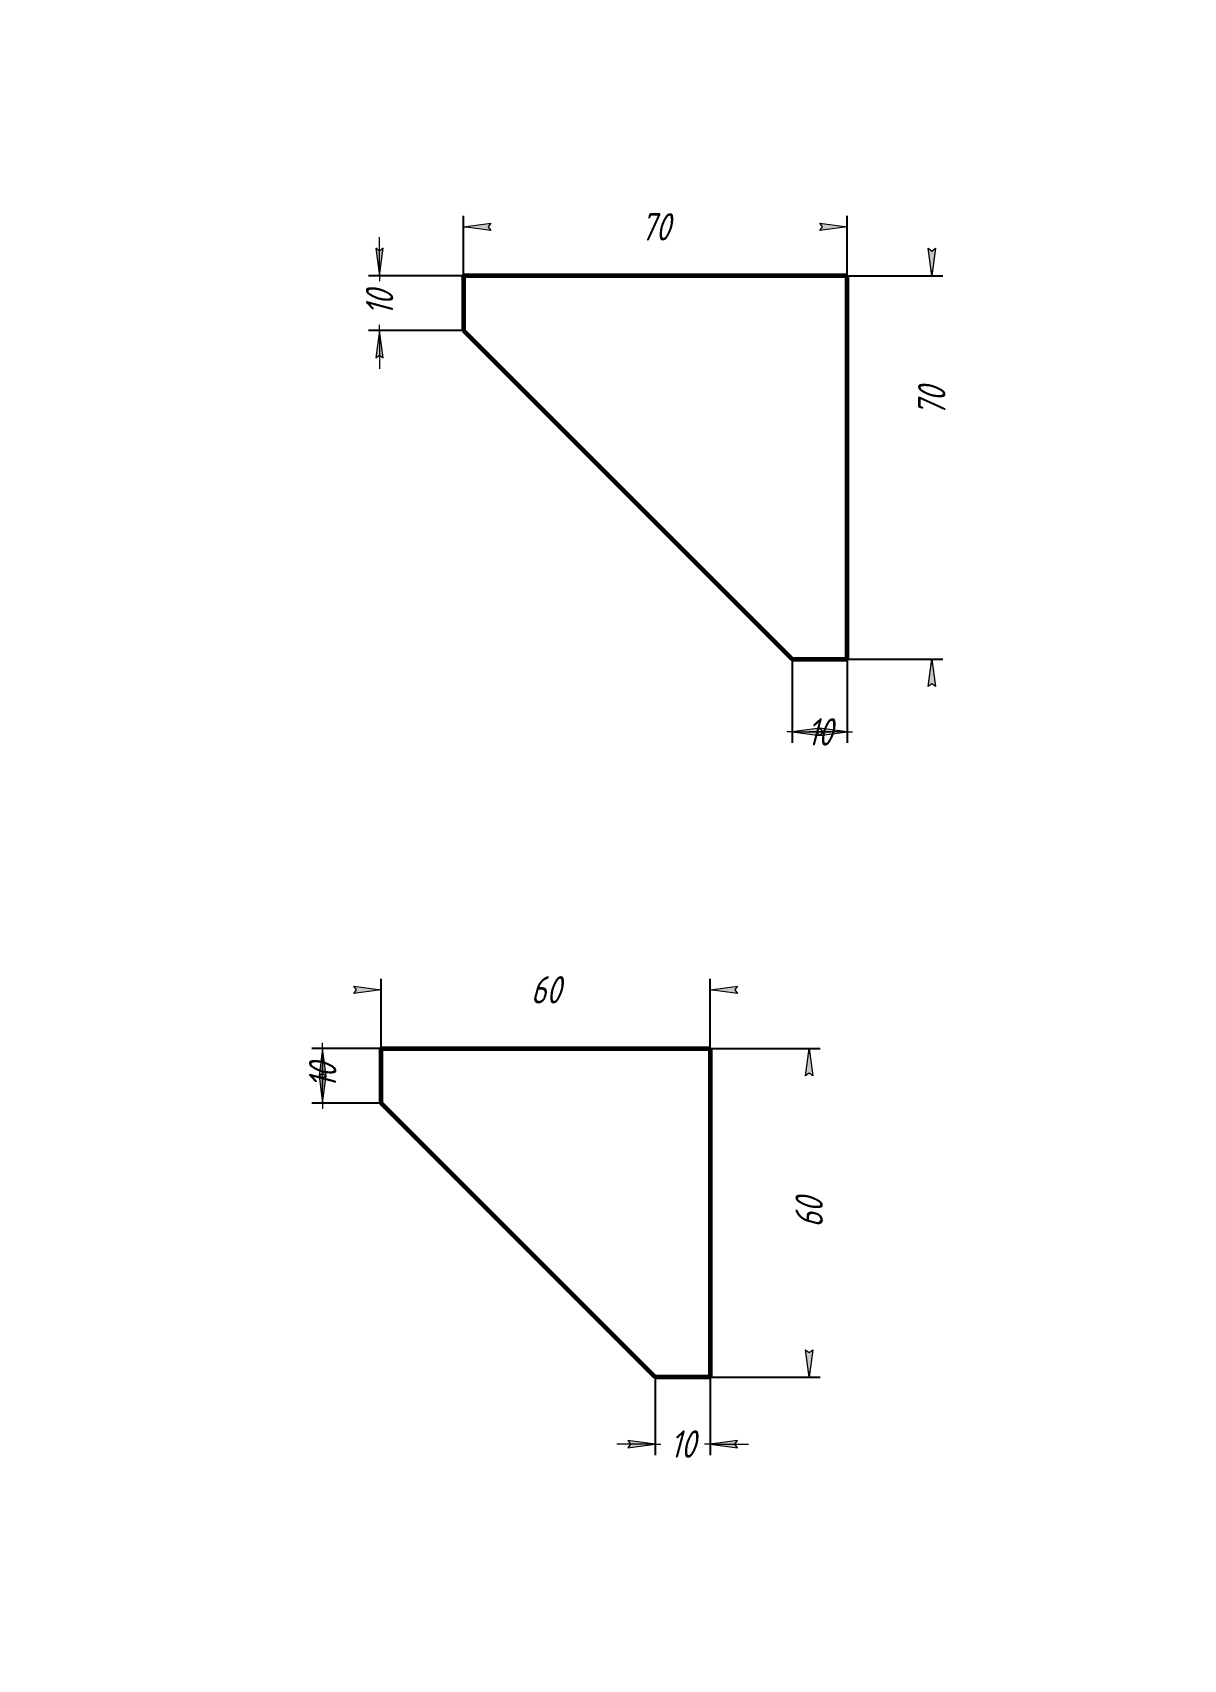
# Model space of a CAD drawing. Header units: millimetres. Extents: x -479 to 2427, y -3086 to 397.
# Drawn here: x 1470 to 1680, y 0 to 297 of the extents above; entities that cross this region are included whole.
import ezdxf

# ---------------------------------------------------------------- set-up
doc = ezdxf.new("R2010")
doc.units = ezdxf.units.MM
doc.linetypes.add('K5LT_BASIC', pattern=[0])
doc.linetypes.add('K5LT_THIN', pattern=[0])
doc.layers.add('Системный слой', color=7, linetype='Continuous')
doc.layers.add('Системный слой (1)', color=7, linetype='Continuous', true_color=0x909090)
doc.styles.add('KDIMTEXTSTYLE', font='GOST_AU.SHX', dxfattribs={"width": 0.96, "oblique": 15, "height": 5})
doc.dimstyles.new('KDIMSTYLE (1.00)', dxfattribs={"dimtxt": 5, "dimasz": 1, "dimexe": 2, "dimexo": 0, "dimgap": 1, "dimtad": 1, "dimtxsty": 'KDIMTEXTSTYLE', "dimsah": 1, "dimcen": 0, "dimdle": 1, "dimadec": 0, "dimazin": 0, "dimtfac": 0.667, "dimtmove": 0, "dimatfit": 3, "dimfxl": 1, "dimtvp": 1, "dimtolj": 1, "dimtzin": 0, "dimarcsym": 0})

msp = doc.modelspace()

# ---------------------------------------------------------------- blocks, each defined once
blk = doc.blocks.new('KDIMARROW_02')
at = {"layer": 'Системный слой'}
blk.add_hatch(color=0, dxfattribs=at).paths.add_polyline_path([(4.5, -5.51091059616309e-16), (5, 0.6582624912261956), (0, 0), (5, -0.658262491226197)])
at = {"layer": 'Системный слой', "color": 0, "linetype": 'K5LT_THIN', "lineweight": 18}
for p, q in [((5, 0.6582624912261956), (0, 0)), ((0, 0), (5, -0.658262491226197)), ((0, 0), (7, -8.572527594031472e-16)), ((4.5, -5.51091059616309e-16), (5, 0.6582624912261956)), ((5, -0.658262491226197), (4.5, -5.51091059616309e-16))]:
    blk.add_line(p, q, dxfattribs=at)
at = {"layer": 'Системный слой (1)', "color": 0, "linetype": 'K5LT_THIN', "lineweight": 18}
blk.add_line((0, 0), (-1, 0), dxfattribs=at)
blk = doc.blocks.new('KDIMARROW_01')
at = {"layer": 'Системный слой'}
blk.add_hatch(color=0, dxfattribs=at).paths.add_polyline_path([(0, 0), (-5, 0.658262491226197), (-4.5, 5.51091059616309e-16), (-5, -0.6582624912261956)])
at = {"layer": 'Системный слой', "color": 0, "linetype": 'K5LT_THIN', "lineweight": 18}
for p, q in [((-4.5, 5.51091059616309e-16), (-5, 0.658262491226197)), ((-5, 0.658262491226197), (0, 0)), ((0, 0), (-5, -0.6582624912261956)), ((-5, -0.6582624912261956), (-4.5, 5.51091059616309e-16))]:
    blk.add_line(p, q, dxfattribs=at)
at = {"layer": 'Системный слой (1)', "color": 0, "linetype": 'K5LT_THIN', "lineweight": 18}
blk.add_line((0, 0), (-1, 0), dxfattribs=at)

# ---------------------------------------------------------------- dimensions: what is measured, and where the dimension line sits
at = {"layer": 'Системный слой (1)', "color": 7}
for base, p1, p2, location, override in [((1618.63376456328, 261.529731107938), (1548.63376456328, 252.6146742244624), (1618.63376456328, 252.6146742244624), (1583.63376456328, 261.529731107938), {"dimexo": 0, "dimpost": '\\H5.0;\\W0.965;\\Q15;<>', "dimblk1": 'KDIMARROW_01', "dimblk2": 'KDIMARROW_01', "dimse1": 0, "dimse2": 0, "dimclrt": 7, "dimtolj": 1}), ((1608.633764563281, 169.331937962908), (1618.63376456328, 182.6146742244624), (1608.633764563281, 182.6146742244624), (1613.63376456328, 169.331937962908), {"dimexo": 0, "dimpost": '\\H5.0;\\W0.965;\\Q15;<>', "dimblk1": 'KDIMARROW_02', "dimblk2": 'KDIMARROW_02', "dimse1": 0, "dimse2": 0, "dimclrt": 7, "dimtolj": 1}), ((1533.63376456328, 122.2470648917481), (1593.63376456328, 111.5486134946632), (1533.63376456328, 111.5486134946632), (1563.63376456328, 122.2470648917481), {"dimexo": 0, "dimpost": '\\H5.0;\\W0.965;\\Q15;<>', "dimblk1": 'KDIMARROW_01', "dimblk2": 'KDIMARROW_01', "dimse1": 0, "dimse2": 0, "dimclrt": 7, "dimtolj": 1}), ((1593.63376456328, 39.32108025809964), (1583.63376456328, 51.54861349466307), (1593.63376456328, 51.54861349466307), (1588.63376456328, 39.32108025809964), {"dimexo": 0, "dimpost": '\\H5.0;\\W0.965;\\Q15;<>', "dimblk1": 'KDIMARROW_02', "dimblk2": 'KDIMARROW_02', "dimse1": 0, "dimse2": 0, "dimclrt": 7, "dimtolj": 1})]:
    msp.add_linear_dim(base=base, p1=p1, p2=p2, location=location, dimstyle='KDIMSTYLE (1.00)', override=override, dxfattribs=at).render()
for base, p1, p2, location, override in [((1533.315415668257, 252.6146742244624), (1548.63376456328, 242.6146742244624), (1548.63376456328, 252.6146742244624), (1533.315415668257, 247.6146742244624), {"dimexo": 0, "dimpost": '\\H5.0;\\W0.965;\\Q15;<>', "dimblk1": 'KDIMARROW_02', "dimblk2": 'KDIMARROW_02', "dimse1": 0, "dimse2": 0, "dimclrt": 7, "dimtolj": 1}), ((1634.079896782034, 182.6146742244624), (1618.63376456328, 252.6146742244624), (1618.63376456328, 182.6146742244624), (1634.079896782034, 229.6146742244624), {"dimexo": 0, "dimpost": '\\H5.0;\\W0.965;\\Q15;<>', "dimblk1": 'KDIMARROW_01', "dimblk2": 'KDIMARROW_01', "dimse1": 0, "dimse2": 0, "dimclrt": 7, "dimtolj": 1}), ((1522.933282580864, 101.5486134946632), (1533.63376456328, 111.5486134946632), (1533.63376456328, 101.5486134946632), (1522.933282580864, 106.5486134946632), {"dimexo": 0, "dimpost": '\\H5.0;\\W0.965;\\Q15;<>', "dimblk1": 'KDIMARROW_02', "dimblk2": 'KDIMARROW_02', "dimse1": 0, "dimse2": 0, "dimclrt": 7, "dimtolj": 1}), ((1611.706683327793, 111.5486134946632), (1593.63376456328, 51.54861349466307), (1593.63376456328, 111.5486134946632), (1611.706683327793, 81.54861349466307), {"dimexo": 0, "dimpost": '\\H5.0;\\W0.965;\\Q15;<>', "dimblk1": 'KDIMARROW_01', "dimblk2": 'KDIMARROW_01', "dimse1": 0, "dimse2": 0, "dimclrt": 7, "dimtolj": 1})]:
    msp.add_linear_dim(base=base, p1=p1, p2=p2, angle=90, location=location, dimstyle='KDIMSTYLE (1.00)', override=override, dxfattribs=at).render()

# ---------------------------------------------------------------- linework, layer by layer
at = {"layer": 'Системный слой (1)', "color": 5, "linetype": 'K5LT_BASIC', "lineweight": 60, "true_color": 0x0000ff}
for p, q in [((1548.63376456328, 252.6146742244624), (1548.63376456328, 242.6146742244624)), ((1618.63376456328, 252.6146742244624), (1548.63376456328, 252.6146742244624)), ((1618.63376456328, 182.6146742244624), (1618.63376456328, 252.6146742244624)), ((1548.63376456328, 242.6146742244624), (1608.633764563281, 182.6146742244624)), ((1608.633764563281, 182.6146742244624), (1618.63376456328, 182.6146742244624)), ((1533.63376456328, 111.5486134946632), (1593.63376456328, 111.5486134946632)), ((1533.63376456328, 101.5486134946632), (1533.63376456328, 111.5486134946632)), ((1593.63376456328, 111.5486134946632), (1593.63376456328, 51.54861349466307)), ((1583.63376456328, 51.54861349466307), (1533.63376456328, 101.5486134946632)), ((1593.63376456328, 51.54861349466307), (1583.63376456328, 51.54861349466307))]:
    msp.add_line(p, q, dxfattribs=at)

msp.set_redraw_order([(e.dxf.handle, doc.entitydb.next_handle()) for e in msp.query("TEXT MTEXT ATTDEF DIMENSION ARC_DIMENSION")])  # texts and dimensions are drawn at this point

doc.saveas('drawing.dxf')
